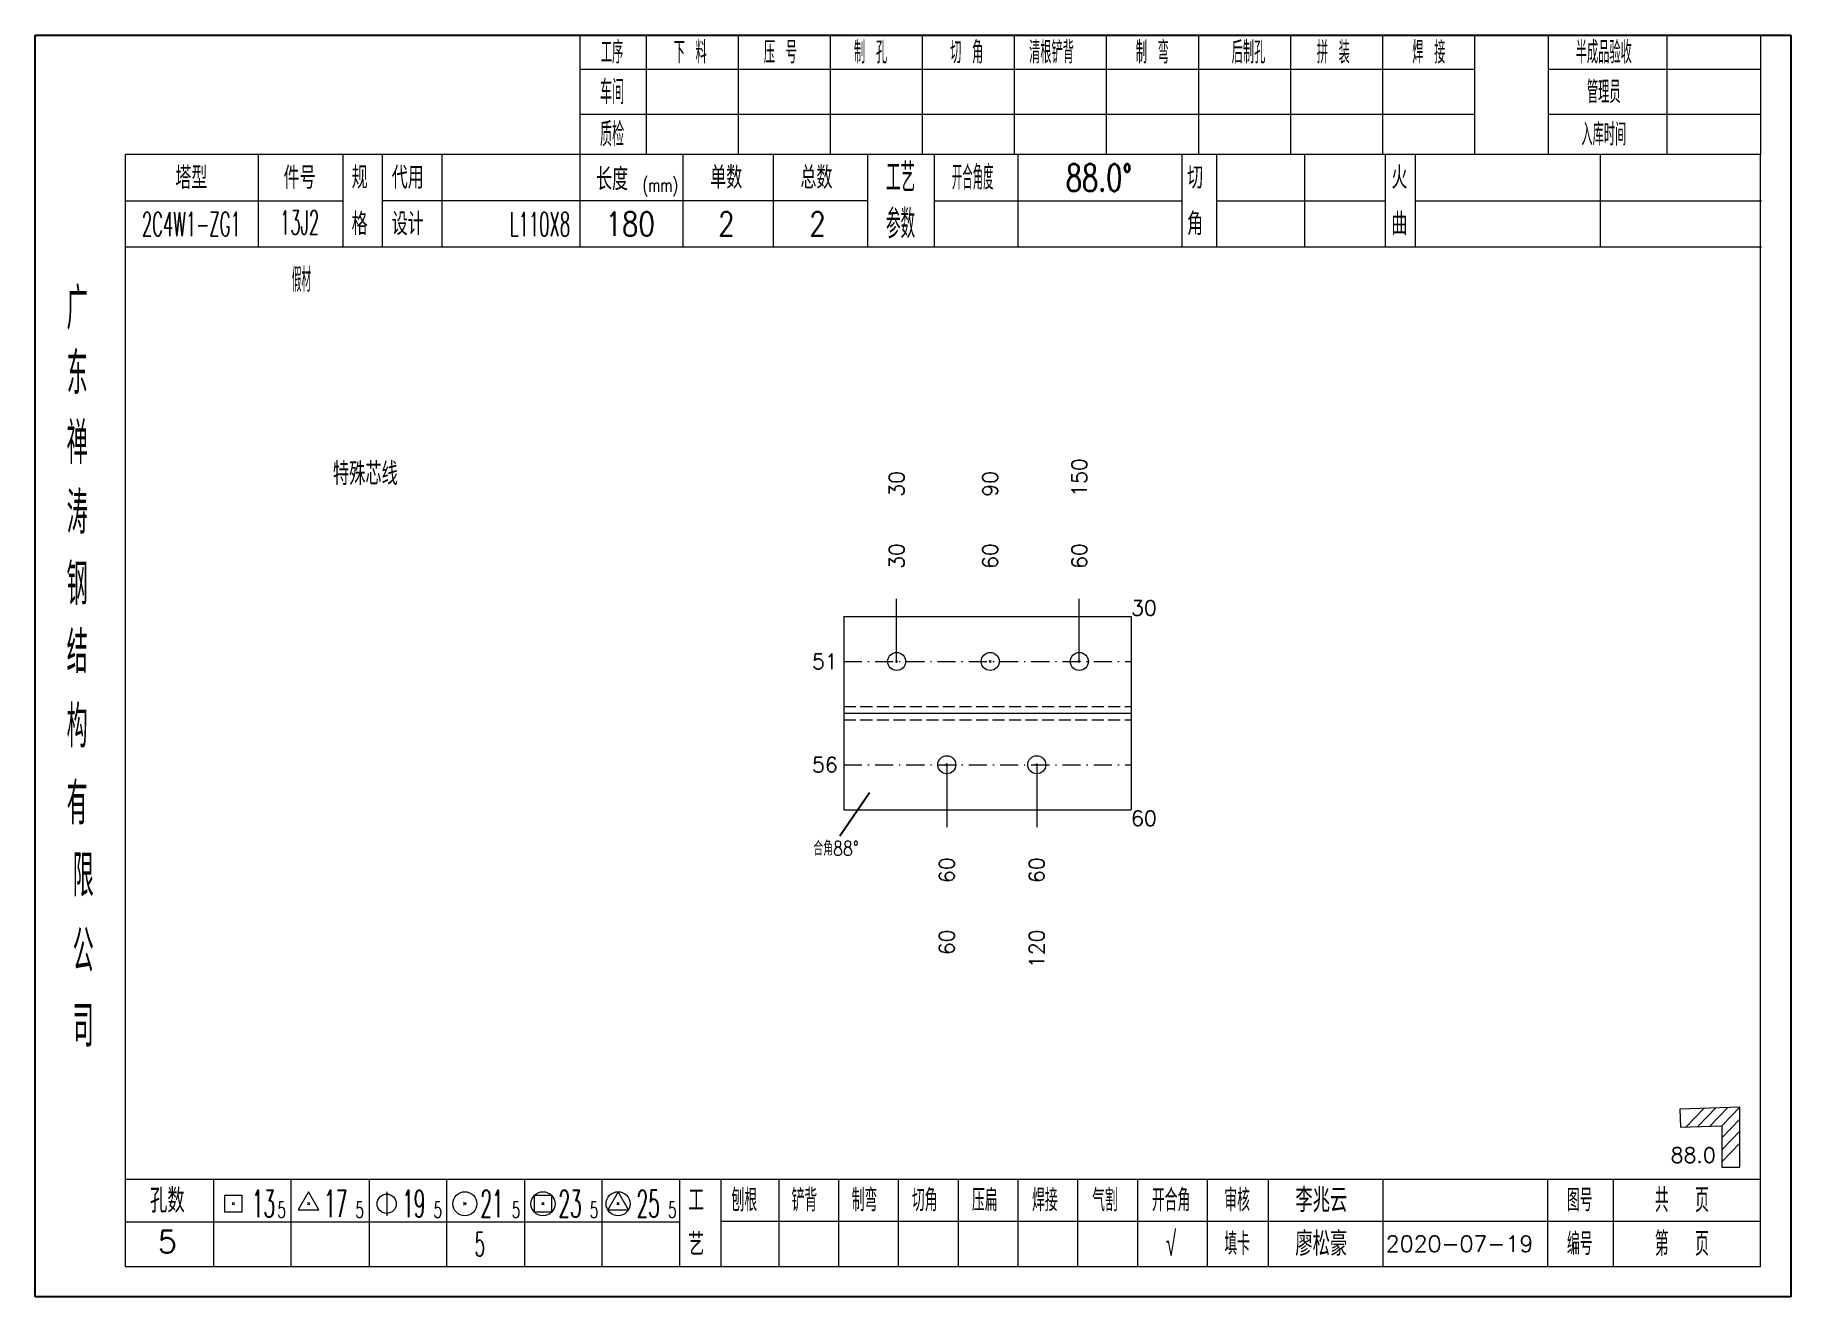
# Model space of a CAD drawing. Extents: x 154981 to 165753, y -86801 to -82885.
# Drawn here: x 165149.2 to 165441.4, y -83536.6 to -83326.7 of the extents above; entities that cross this region are included whole.
import ezdxf
from ezdxf.enums import TextEntityAlignment as Align

# ---------------------------------------------------------------- set-up
doc = ezdxf.new("R2010")
doc.units = 0
doc.header["$MEASUREMENT"] = 0
doc.linetypes.add('一点画线', pattern=[5.2, 3, -1, 0.2, -1])
doc.linetypes.add('虚线', pattern=[2.75, 2, -0.75])
doc.layers.get('0').update_dxf_attribs({"linetype": 'CONTINUOUS', "lineweight": 25})
for name, color, linetype, lineweight in [('1', 7, 'CONTINUOUS', 25), ('2', 7, 'CONTINUOUS', 25), ('4', 7, 'CONTINUOUS', 25), ('5', 7, 'CONTINUOUS', 25)]:
    doc.layers.add(name, color=color, linetype=linetype, lineweight=lineweight)
doc.styles.get("Standard").update_dxf_attribs({"font": 'simplex.shx', "width": 0.7, "height": 3, "bigfont": 'gbhzfs.shx'})

msp = doc.modelspace()

# ---------------------------------------------------------------- texts
at = {"color": 7, "linetype": 'Continuous', "lineweight": 13}
for s, p in [('30', (165292.58003, -83403.49383)), ('90', (165308.1423, -83403.49383)), ('150', (165322.97576, -83403.49383))]:
    msp.add_text(s, height=2.5, rotation=90, dxfattribs=at).set_placement(p, align=Align.MIDDLE_LEFT)
at = {"color": 4, "linetype": 'Continuous', "lineweight": 9}
for s, p in [('30', (165292.58003, -83415.49383)), ('60', (165308.1423, -83415.49383)), ('60', (165322.97576, -83415.49383))]:
    msp.add_text(s, height=2.5, rotation=90, dxfattribs=at).set_placement(p, align=Align.MIDDLE_LEFT)
at = {"color": 7, "linetype": 'Continuous', "lineweight": 13}
msp.add_text('30', height=2.5, dxfattribs=at).set_placement((165331.58574, -83421.99383), align=Align.MIDDLE_LEFT)
for s, p in [('51', (165282.78875, -83430.90292)), ('56', (165282.78875, -83448.08474))]:
    msp.add_text(s, height=2.5, dxfattribs=at).set_placement(p, align=Align.MIDDLE_RIGHT)
at = {"layer": '1', "color": 7, "linetype": 'Continuous', "lineweight": 13}
msp.add_text('60', height=2.5, dxfattribs=at).set_placement((165331.58574, -83456.99383), align=Align.MIDDLE_LEFT)
at = {"layer": '1', "color": 4, "linetype": 'Continuous', "lineweight": 9}
for p in [(165300.93008, -83463.49383), (165315.88525, -83463.49383)]:
    msp.add_text('60', height=2.5, rotation=90, dxfattribs=at).set_placement(p, align=Align.MIDDLE_RIGHT)
at = {"layer": '1', "color": 7, "linetype": 'Continuous', "lineweight": 13}
for s, p in [('60', (165300.93008, -83475.49383)), ('120', (165315.88525, -83475.49383))]:
    msp.add_text(s, height=2.5, rotation=90, dxfattribs=at).set_placement(p, align=Align.MIDDLE_RIGHT)
at = {"layer": '2', "color": 2, "linetype": 'Continuous', "lineweight": 13}
msp.add_text('特殊芯线', height=3.75, dxfattribs=at).set_placement((165209.58686, -83402.658), align=Align.BOTTOM_RIGHT)
at = {"layer": '2', "color": 7, "linetype": 'Continuous', "lineweight": 13}
msp.add_text('88.0', height=2.5, dxfattribs=at).set_placement((165428.86666, -83515.05283), align=Align.BOTTOM_RIGHT)
at = {"layer": '4', "color": 1, "linetype": 'Continuous', "lineweight": 25}
for s, height, width, p in [('工序', 3.7, 0.7, (165245.23666, -83329.53733)), ('下 料', 3.7, 0.7, (165258.23666, -83329.53733)), ('压 号', 3.7, 0.7, (165273.23666, -83329.53733)), ('制 孔', 3.7, 0.7, (165288.23666, -83329.53733)), ('切 角', 3.7, 0.7, (165304.23666, -83329.53733)), ('清根铲背 ', 3.7, 0.7, (165319.23666, -83329.53733)), (' 制 弯', 3.7, 0.7, (165334.23666, -83329.53733)), (' 后制孔', 3.7, 0.7, (165350.23666, -83329.53733)), ('拼 装', 3.7, 0.7, (165365.23666, -83329.53733)), (' 焊 接', 3.7, 0.7, (165380.23666, -83329.53733)), ('半成品验收', 3.7, 0.7, (165410.23666, -83329.53733)), ('车间', 4, 0.7, (165245.23666, -83336.13733)), ('管理员', 3.7, 0.7, (165410.23666, -83336.13733)), ('质检', 4, 0.7, (165245.23666, -83343.19733)), ('入库时间', 3.7, 0.7, (165410.23666, -83343.19733)), ('工艺', 4.8, 0.7, (165293.23666, -83350.37733)), ('(mm)', 2.24, 0.7, (165253.23666, -83351.63733)), ('开合角度', 4, 0.6, (165305.23666, -83350.37733)), ('88.0%%d', 4.47, 0.7, (165326.23666, -83350.37733)), ('2C4W1-ZG1', 4, 0.5, (165175.23666, -83358.11733)), ('L110X8', 4, 0.5, (165233.23666, -83358.13733)), ('180', 4, 0.8, (165248.23666, -83358.08733)), ('2', 4, 0.8, (165264.23666, -83358.08733)), ('2', 4, 0.8, (165279.40204, -83358.08733)), ('参数', 4.8, 0.7, (165293.23666, -83358.08733)), ('广', 6.96, 0.7, (165156.23666, -83372.16733)), ('东', 6.96, 0.7, (165156.23666, -83382.95733)), ('禅', 6.96, 0.7, (165156.23666, -83394.54733)), ('涛', 6.96, 0.7, (165156.23666, -83406.14733)), ('钢', 6.96, 0.7, (165156.23666, -83418.03733)), ('结', 6.96, 0.7, (165156.23666, -83429.34733)), ('构', 6.96, 0.7, (165156.23666, -83441.72733)), ('有', 6.96, 0.7, (165156.23666, -83454.53733)), ('限', 6.96, 0.7, (165157.23666, -83466.53733)), ('公', 6.96, 0.7, (165157.23666, -83479.07733)), ('司', 6.96, 0.7, (165157.23666, -83491.55733)), ('13', 4.47, 0.5, (165187.23666, -83521.13733)), ('17', 4.47, 0.5, (165199.23666, -83521.13733)), ('19', 4.47, 0.5, (165212.23666, -83521.13733)), ('21', 4.47, 0.5, (165225.23666, -83521.13733)), ('23', 4.47, 0.5, (165238.23666, -83521.13733)), ('25', 4.47, 0.5, (165251.23666, -83521.13733)), ('刨根', 3.7, 0.8, (165267.23666, -83520.53733)), ('铲背', 3.7, 0.8, (165277.23666, -83520.53733)), ('制弯', 3.7, 0.8, (165287.23666, -83520.53733)), ('切角', 3.7, 0.8, (165297.23666, -83520.53733)), ('压扁', 3.7, 0.8, (165307.23666, -83520.53733)), ('焊接', 3.7, 0.8, (165317.23666, -83520.53733)), ('气割', 3.7, 0.8, (165327.23666, -83520.53733)), ('开合角', 3.7, 0.8, (165338.23666, -83520.53733)), ('审核', 3.7, 0.8, (165349.23666, -83520.53733)), ('图号', 3.7, 0.8, (165406.23666, -83520.53733)), ('共  页', 4, 0.8, (165423.23666, -83520.53733)), ('5', 2.68, 0.6, (165190.23666, -83522.13733)), ('5', 2.68, 0.6, (165203.23666, -83522.13733)), ('5', 2.68, 0.6, (165216.23666, -83522.13733)), ('5', 2.68, 0.6, (165229.23666, -83522.13733)), ('5', 2.68, 0.6, (165242.23666, -83522.13733)), ('5', 2.68, 0.6, (165255.23666, -83522.13733)), ('√', 4, 0.6, (165338.23666, -83527.80733)), ('填卡', 3.7, 0.8, (165349.23666, -83527.80733)), ('编号', 3.7, 0.8, (165406.23666, -83527.80733)), ('第  页', 4, 0.8, (165423.23666, -83527.80733)), ('5', 4, 0.5, (165223.23666, -83527.88733))]:
    msp.add_text(s, height=height, dxfattribs=dict(at, width=width)).set_placement(p, align=Align.MIDDLE_CENTER)
for s, height, p in [('塔型', 3.7, (165175.23666, -83350.40733)), ('件号', 3.7, (165193.23666, -83350.40733)), ('规', 3.7, (165203.23666, -83350.37733)), ('代用', 3.7, (165211.23666, -83350.37733)), ('长度', 3.7, (165245.23666, -83350.63733)), ('单数', 3.7, (165264.23666, -83350.37733)), ('总数', 3.7, (165279.23666, -83350.37733)), ('切', 3.7, (165342.23666, -83350.37733)), ('火', 3.7, (165376.23666, -83350.37733)), ('格', 3.7, (165203.23666, -83358.08733)), ('设计', 3.7, (165211.23666, -83358.08733)), ('角', 3.7, (165342.23666, -83358.08733)), ('曲', 3.7, (165376.23666, -83358.08733)), ('孔数', 4, (165171.23666, -83520.61733)), ('工', 3.7, (165259.23666, -83520.53733)), ('李兆云', 4, (165363.23666, -83520.53733)), ('5', 3.7, (165171.23666, -83527.44733)), ('艺', 3.7, (165259.23666, -83527.88733)), ('廖松豪', 4, (165363.23666, -83527.80733)), ('2020-07-19', 2.7, (165386.23666, -83527.80733))]:
    msp.add_text(s, height=height, dxfattribs=at).set_placement(p, align=Align.MIDDLE_CENTER)
at = {"layer": '4', "color": 3, "linetype": 'Continuous', "lineweight": 25, "width": 0.5}
for s, p in [('13J2', (165193.23666, -83357.86733)), ('假材', (165193.55392, -83367.38133))]:
    msp.add_text(s, height=4, dxfattribs=at).set_placement(p, align=Align.MIDDLE_CENTER)
at = {"layer": '5', "color": 1, "linetype": 'Continuous', "lineweight": 18, "width": 0.8}
msp.add_text('合角88%%D', height=2.4, dxfattribs=at).set_placement((165282.50476, -83461.99564), align=Align.MIDDLE_CENTER)

# ---------------------------------------------------------------- blocks, each defined once
blk = doc.blocks.new('孔21.5')
at = {"layer": '5', "color": 7, "linetype": 'Continuous', "lineweight": 13}
for p, q in [((-0.1, -0.1), (0.1, 0.1)), ((0.1, -0.1), (-0.1, 0.1))]:
    blk.add_line(p, q, dxfattribs=at)
blk.add_circle((0, 0), 1, dxfattribs=at)
blk = doc.blocks.new('CTJGK')
at = {"color": 6, "linetype": 'Continuous'}
for p, q in [((0, 209.97), (292.13, 209.97)), ((0, 0), (0, 209.97)), ((292.13, 209.97), (292.13, 0)), ((292.13, 0), (0, 0))]:
    blk.add_line(p, q, dxfattribs=at)

# ---------------------------------------------------------------- linework, layer by layer
at = {"color": 7, "linetype": 'Continuous', "lineweight": 13}
for p, q in [((165292.58003, -83430.90292), (165292.58003, -83420.49383)), ((165322.97576, -83430.90292), (165322.97576, -83420.49383)), ((165300.93008, -83448.08474), (165300.93008, -83458.49383)), ((165315.88525, -83448.08474), (165315.88525, -83458.49383))]:
    msp.add_line(p, q, dxfattribs=at)
at = {"color": 7, "linetype": 'Continuous', "lineweight": 18}
for p, q in [((165283.78875, -83423.40292), (165283.78875, -83455.58474)), ((165283.78875, -83423.40292), (165331.58574, -83423.40292)), ((165331.58574, -83423.40292), (165331.58574, -83455.58474)), ((165283.78875, -83439.49383), (165331.58574, -83439.49383))]:
    msp.add_line(p, q, dxfattribs=at)
at = {"color": 1, "linetype": '一点画线', "lineweight": 13}
for p, q in [((165283.78875, -83430.90292), (165331.58574, -83430.90292)), ((165283.78875, -83448.08474), (165331.58574, -83448.08474))]:
    msp.add_line(p, q, dxfattribs=at)
at = {"color": 6, "linetype": '虚线', "lineweight": 18}
for p, q in [((165283.78875, -83438.40292), (165331.58574, -83438.40292)), ((165283.78875, -83440.58474), (165331.58574, -83440.58474))]:
    msp.add_line(p, q, dxfattribs=at)
at = {"color": 3, "linetype": 'Continuous'}
msp.add_line((165288.07476, -83452.77983), (165283.1512, -83459.97439), dxfattribs=at)
at = {"layer": '1', "color": 7, "linetype": 'Continuous', "lineweight": 18}
msp.add_line((165283.78875, -83455.58474), (165331.58574, -83455.58474), dxfattribs=at)
at = {"layer": '2', "color": 7, "linetype": 'Continuous', "lineweight": 13}
for p, q in [((165432.86666, -83505.05283), (165422.87276, -83505.40183)), ((165423.87032, -83508.36882), (165426.87032, -83505.26223)), ((165425.8691, -83508.29902), (165428.8691, -83505.19243)), ((165427.86788, -83508.22922), (165430.86788, -83505.12263)), ((165429.86666, -83508.15942), (165432.86666, -83505.05283)), ((165432.86666, -83515.05283), (165432.86666, -83505.05283)), ((165422.87276, -83505.40183), (165422.97745, -83508.4)), ((165422.97745, -83508.4), (165429.86666, -83508.15942)), ((165429.86666, -83510.15942), (165432.86666, -83507.05283)), ((165429.86666, -83508.15942), (165429.86666, -83515.05283)), ((165429.86666, -83512.15942), (165432.86666, -83509.05283)), ((165429.86666, -83514.15942), (165432.86666, -83511.05283)), ((165429.86666, -83515.05283), (165432.86666, -83515.05283))]:
    msp.add_line(p, q, dxfattribs=at)
at = {"layer": '4', "color": 1, "linetype": 'Continuous', "lineweight": 18}
for p, q in [((165149.23666, -83326.66733), (165149.23666, -83536.63733)), ((165441.36666, -83326.66733), (165149.23666, -83326.66733)), ((165239.86666, -83326.66733), (165239.86666, -83346.50733)), ((165250.89666, -83326.66733), (165250.89666, -83346.52733)), ((165266.20666, -83326.66733), (165266.20666, -83346.52733)), ((165281.52666, -83326.66733), (165281.52666, -83346.52733)), ((165296.83666, -83326.66733), (165296.83666, -83346.52733)), ((165312.14666, -83326.66733), (165312.14666, -83346.52733)), ((165327.45666, -83326.66733), (165327.45666, -83346.52733)), ((165342.77666, -83326.66733), (165342.77666, -83346.52733)), ((165358.08666, -83326.66733), (165358.08666, -83346.52733)), ((165373.39666, -83326.66733), (165373.39666, -83346.52733)), ((165388.70666, -83326.66733), (165388.70666, -83346.50733)), ((165388.70666, -83326.66733), (165388.70666, -83346.52733)), ((165400.98666, -83326.66733), (165400.98666, -83346.52733)), ((165420.73666, -83326.66733), (165420.73666, -83346.52733)), ((165436.31666, -83326.66733), (165436.31666, -83346.52733)), ((165441.36666, -83356.46733), (165441.36666, -83326.66733)), ((165388.70666, -83332.39733), (165239.86666, -83332.39733)), ((165436.31666, -83332.39733), (165400.98666, -83332.39733)), ((165388.70666, -83339.87733), (165239.86666, -83339.87733)), ((165436.31666, -83339.87733), (165400.98666, -83339.87733)), ((165164.24666, -83346.52733), (165164.24666, -83531.58733)), ((165436.31666, -83346.52733), (165164.24666, -83346.52733)), ((165186.36666, -83346.51733), (165186.36666, -83361.93733)), ((165200.51666, -83361.93733), (165200.51666, -83346.52733)), ((165207.01666, -83361.93733), (165207.01666, -83346.52733)), ((165216.88666, -83346.52733), (165216.88666, -83361.93733)), ((165239.86666, -83346.50733), (165239.86666, -83361.93733)), ((165256.98666, -83346.52733), (165256.98666, -83361.93733)), ((165272.03666, -83346.52733), (165272.03666, -83361.93733)), ((165287.73666, -83346.52733), (165287.73666, -83361.93733)), ((165298.79666, -83346.52733), (165298.79666, -83361.93733)), ((165312.74666, -83346.52733), (165312.74666, -83361.93733)), ((165340.04666, -83346.52733), (165340.04666, -83361.93733)), ((165345.80666, -83346.52733), (165345.80666, -83361.93733)), ((165360.42666, -83346.52733), (165360.42666, -83361.93733)), ((165373.88666, -83346.52733), (165373.88666, -83361.93733)), ((165378.87666, -83346.52733), (165378.87666, -83361.93733)), ((165409.61666, -83346.52733), (165409.61666, -83361.93733)), ((165436.31666, -83531.58733), (165436.31666, -83346.52733)), ((165200.51666, -83354.28733), (165164.24666, -83354.28733)), ((165287.73666, -83354.23733), (165207.01666, -83354.23733)), ((165298.79666, -83354.23733), (165340.04666, -83354.23733)), ((165345.80666, -83354.23733), (165373.88666, -83354.23733)), ((165378.87666, -83354.23733), (165436.49666, -83354.23733)), ((165441.36666, -83536.63733), (165441.36666, -83356.46733)), ((165436.49666, -83361.93733), (165164.24666, -83361.93733)), ((165164.24666, -83517.05733), (165436.31666, -83517.05733)), ((165178.93666, -83517.05733), (165178.93666, -83531.58733)), ((165191.86666, -83531.58733), (165191.86666, -83517.05733)), ((165204.79666, -83517.05733), (165204.79666, -83531.58733)), ((165217.71666, -83531.58733), (165217.71666, -83517.05733)), ((165230.64666, -83517.05733), (165230.64666, -83531.58733)), ((165243.57666, -83531.58733), (165243.57666, -83517.05733)), ((165256.49666, -83531.58733), (165256.49666, -83517.05733)), ((165263.36666, -83531.58733), (165263.36666, -83517.05733)), ((165273.02666, -83531.58733), (165273.02666, -83517.05733)), ((165282.96666, -83531.58733), (165282.96666, -83517.05733)), ((165292.90666, -83531.58733), (165292.90666, -83517.05733)), ((165302.85666, -83531.58733), (165302.85666, -83517.05733)), ((165312.79666, -83531.58733), (165312.79666, -83517.05733)), ((165322.73666, -83531.58733), (165322.73666, -83517.05733)), ((165332.68666, -83531.58733), (165332.68666, -83517.05733)), ((165344.32666, -83531.58733), (165344.32666, -83517.05733)), ((165354.47666, -83531.58733), (165354.47666, -83517.05733)), ((165373.53666, -83531.58733), (165373.53666, -83517.05733)), ((165400.91666, -83531.58733), (165400.91666, -83517.05733)), ((165411.87666, -83531.58733), (165411.87666, -83517.05733)), ((165256.49666, -83524.18733), (165164.24666, -83524.18733)), ((165263.32666, -83524.02733), (165436.31666, -83524.02733)), ((165164.24666, -83531.58733), (165436.31666, -83531.58733)), ((165149.23666, -83536.63733), (165441.36666, -83536.63733))]:
    msp.add_line(p, q, dxfattribs=at)
at = {"layer": '4', "color": 7, "linetype": 'Continuous', "lineweight": 13}
for p, q in [((165180.82266, -83522.55133), (165180.82266, -83519.72333)), ((165180.82266, -83519.72333), (165183.65066, -83519.72333)), ((165183.65066, -83519.72333), (165183.65066, -83522.55133)), ((165194.73666, -83519.13733), (165193.00466, -83522.13733)), ((165196.46866, -83522.13733), (165194.73666, -83519.13733)), ((165207.73666, -83519.13733), (165207.73666, -83523.13733)), ((165232.32266, -83522.55133), (165232.32266, -83519.72333)), ((165232.32266, -83519.72333), (165235.15066, -83519.72333)), ((165235.15066, -83519.72333), (165235.15066, -83522.55133)), ((165246.23666, -83519.13733), (165244.50466, -83522.13733)), ((165247.96866, -83522.13733), (165246.23666, -83519.13733)), ((165183.65066, -83522.55133), (165180.82266, -83522.55133)), ((165182.03666, -83521.33733), (165182.43666, -83520.93733)), ((165182.43666, -83521.33733), (165182.03666, -83520.93733)), ((165193.00466, -83522.13733), (165196.46866, -83522.13733)), ((165194.53666, -83521.33733), (165194.93666, -83520.93733)), ((165194.93666, -83521.33733), (165194.53666, -83520.93733)), ((165220.53666, -83521.33733), (165220.93666, -83520.93733)), ((165220.93666, -83521.33733), (165220.53666, -83520.93733)), ((165235.15066, -83522.55133), (165232.32266, -83522.55133)), ((165233.53666, -83521.33733), (165233.93666, -83520.93733)), ((165233.93666, -83521.33733), (165233.53666, -83520.93733)), ((165244.50466, -83522.13733), (165247.96866, -83522.13733)), ((165246.03666, -83521.33733), (165246.43666, -83520.93733)), ((165246.43666, -83521.33733), (165246.03666, -83520.93733))]:
    msp.add_line(p, q, dxfattribs=at)
for centre, radius in [((165207.73666, -83521.13733), 1.6), ((165220.73666, -83521.13733), 2), ((165233.73666, -83521.13733), 2), ((165246.23666, -83521.13733), 2)]:
    msp.add_circle(centre, radius, dxfattribs=at)

# ---------------------------------------------------------------- block references
at = {"color": 0, "linetype": 'Continuous'}
msp.add_blockref('CTJGK', (165149.23666, -83536.63733), dxfattribs=at)
at = {"color": 4, "linetype": 'Continuous', "lineweight": 9, "xscale": 1.5, "yscale": 1.5, "zscale": 1.5}
for p in [(165292.58003, -83430.90292), (165308.1423, -83430.90292), (165322.97576, -83430.90292), (165300.93008, -83448.08474), (165315.88525, -83448.08474)]:
    msp.add_blockref('孔21.5', p, dxfattribs=at)

msp.set_redraw_order([(e.dxf.handle, doc.entitydb.next_handle()) for e in msp.query("TEXT MTEXT ATTDEF DIMENSION ARC_DIMENSION")])  # texts and dimensions are drawn at this point

doc.saveas('drawing.dxf')
